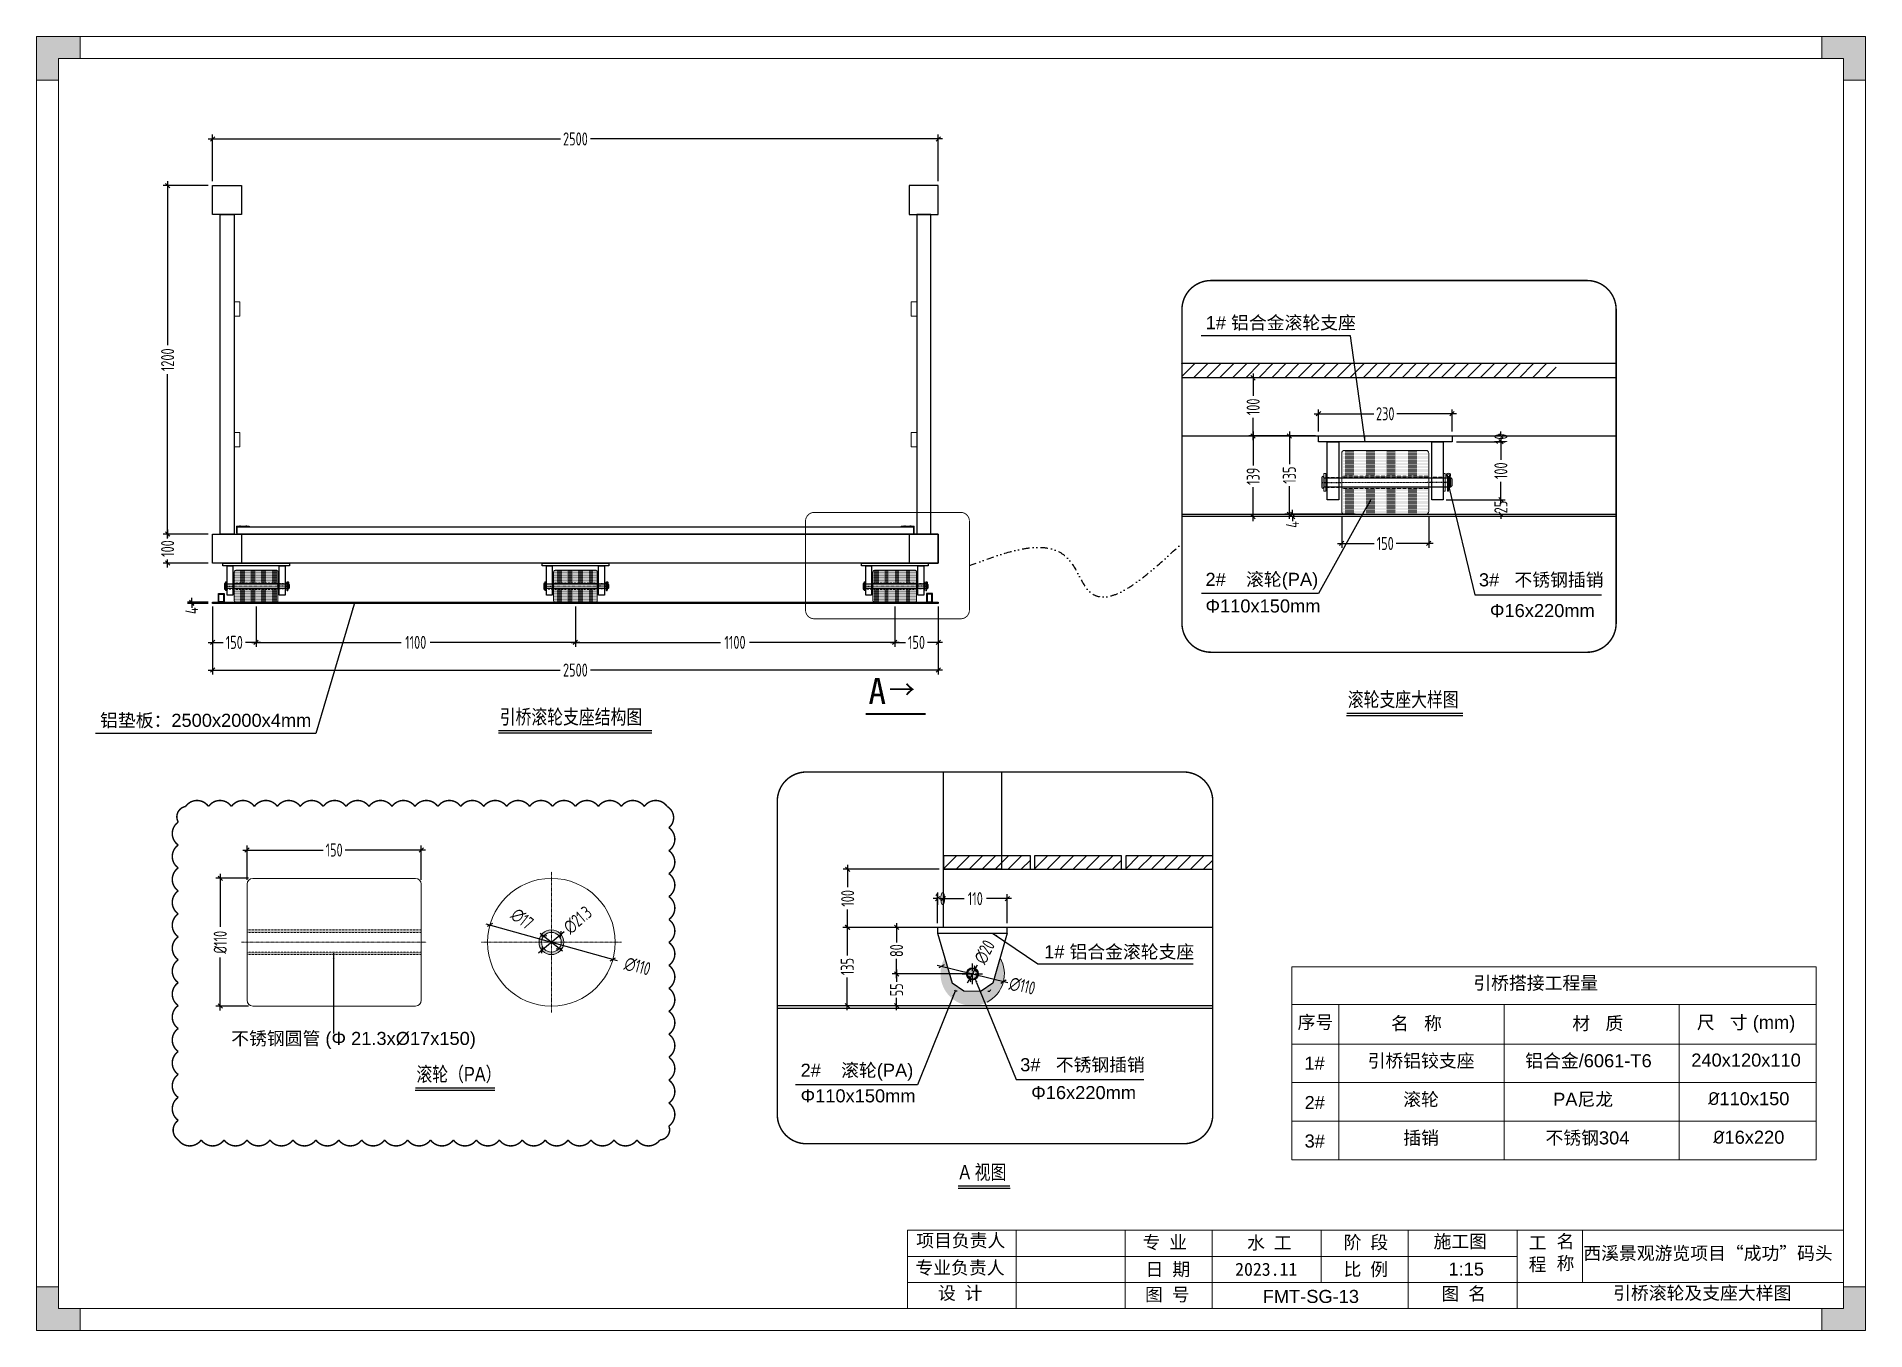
# Model space of a CAD drawing. Header units: millimetres. Extents: x 4 to 2106212, y -117026 to 198097.
# Drawn here: x 1839607 to 1845907, y 185554 to 190009 of the extents above; entities that cross this region are included whole.
import ezdxf
from ezdxf import colors
from ezdxf.entities.mleader import LeaderData, LeaderLine
from ezdxf.math import Vec2, Vec3

# ---------------------------------------------------------------- set-up
doc = ezdxf.new("R2010")
doc.units = ezdxf.units.MM
for name, pattern in [('CENTER', [0.6, 0.375, -0.075, 0.075, -0.075]), ('CENTER2', [28.575, 19.05, -3.175, 3.175, -3.175]), ('DASHED2', [0.375, 0.25, -0.125]), ('DIVIDEX2', [63.5, 25.4, -12.7, 0, -12.7, 0, -12.7])]:
    doc.linetypes.add(name, pattern=pattern)
for name, color, linetype in [('BS-Index symbol', 35, 'Continuous'), ('HR-Aluminous', 4, 'Continuous'), ('HR-dimension', 9, 'Continuous'), ('HR-Indentifier', 6, 'Continuous'), ('HR-Longgu', 32, 'Continuous'), ('HR-Zhuliang', 3, 'Continuous'), ('HR-看线', 143, 'Continuous'), ('铝横梁', 220, 'Continuous'), ('铝通', 4, 'Continuous'), ('面板', 44, 'Continuous')]:
    doc.layers.add(name, color=color, linetype=linetype)
for name, color, linetype, lineweight in [('dim', 6, 'Continuous', 13), ('图框', 7, 'Continuous', 13), ('型材', 7, 'Continuous', 15), ('文本', 3, 'Continuous', 13), ('文本 @ 1 (1)', 3, 'Continuous', 13)]:
    doc.layers.add(name, color=color, linetype=linetype, lineweight=lineweight)
doc.styles.add('Arial', font='arial.ttf')
doc.styles.add('hztxt', font='ros1.shx', dxfattribs={"width": 0.8, "bigfont": 'hztxt.shx'})
doc.styles.get("Standard").update_dxf_attribs({"font": 'arial.ttf'})
doc.styles.add('宋体', font='')
doc.styles.add('工程字体', font='arial.ttf', dxfattribs={"width": 0.8})
doc.styles.get('宋体').set_extended_font_data('SimSun')
doc.dimstyles.new('DIM-15', dxfattribs={"dimscale": 15, "dimtxt": 3, "dimasz": 1, "dimexe": 1, "dimexo": 1, "dimgap": 0.5, "dimtad": 0, "dimdec": 1, "dimrnd": 0.0005, "dimzin": 9, "dimdsep": 46, "dimtxsty": 'hztxt', "dimblk": 'OBLIQUE', "dimcen": 0, "dimdle": 1, "dimclrd": 9, "dimclre": 9, "dimclrt": 2, "dimazin": 2, "dimtfac": 1, "dimtdec": 1, "dimtix": 1, "dimtofl": 0, "dimtmove": 2, "dimatfit": 3, "dimfxl": 1, "dimarcsym": 2})
doc.dimstyles.new('HR-BI-DIM5', dxfattribs={"dimscale": 6, "dimtxt": 5, "dimasz": 1, "dimexe": 1, "dimexo": 1.5, "dimgap": 2, "dimtad": 1, "dimdec": 1, "dimdsep": 46, "dimtxsty": 'hztxt', "dimcen": 0, "dimdle": 1, "dimclrd": 256, "dimclre": 256, "dimclrt": 2, "dimadec": 1, "dimazin": 0, "dimtfac": 1, "dimtdec": 1, "dimtix": 1, "dimtmove": 2, "dimatfit": 3, "dimfxl": 1, "dimtfill": 1, "dimtolj": 1, "dimtzin": 0, "dimarcsym": 1})

msp = doc.modelspace()

# ---------------------------------------------------------------- texts
at = {"layer": '图框', "color": 3, "insert": (1842632.8823, 187793.5143), "char_height": 65.625, "width": 1477.271835, "attachment_point": 3, "style": '宋体'}
msp.add_mtext('→', dxfattribs=at)
at = {"layer": '文本', "style": 'Arial'}
for s, p in [('1# 铝合金滚轮支座', (1843634.4827, 189001.6537)), ('2#    滚轮(PA)', (1843633.776, 188117.7915)), ('3#   不锈钢插销', (1844575.6551, 188116.1611)), ('Φ110x150mm', (1843633.776, 188026.1882)), ('Φ16x220mm', (1844613.5499, 188010.3204)), ('铝垫板：2500x2000x4mm', (1839825.8395, 187632.3869)), ('1# 铝合金滚轮支座', (1843078.0174, 186835.3477)), ('不锈钢圆管 (Φ 21.3x%%C17x150)', (1840277.6568, 186536.975)), ('2#    滚轮(PA)', (1842238.9468, 186427.5067)), ('3#   不锈钢插销', (1842995.4753, 186446.4993)), ('铝合金/6061-T6 ', (1844735.1424, 186460.2416)), ('Φ110x150mm', (1842238.9468, 186339.3446)), ('Φ16x220mm', (1843033.37, 186350.6237)), ('PA尼龙', (1844831.2641, 186327.4605)), ('不锈钢304', (1844805.0035, 186194.6794))]:
    msp.add_text(s, height=45, dxfattribs=at).set_placement(p)
at = {"layer": '文本', "char_height": 45, "style": 'Arial'}
for s, insert, attachment_point in [('引桥搭接工程量', (1844771.1515, 186747.8971), 5), ('序号', (1844012.367, 186612.9963), 5), ('名   称', (1844360.2803, 186609.1849), 5), ('材   质', (1844985.0304, 186609.1849), 5), ('尺   寸 (mm)', (1845495.8729, 186608.2036), 5), ('1#', (1844009.2893, 186474.151), 5), ('引桥铝铰支座', (1844376.3286, 186480.0496), 5), ('240x120x110', (1845495.8729, 186484.6795), 5), ('2#', (1844010.0924, 186338.7303), 5), ('滚轮', (1844376.3286, 186347.2685), 5), ('{\\fISOCPEUR|b0|i0|c0|p34;%%C}110x150', (1845505.2436, 186351.8984), 5), ('3#', (1844010.0924, 186205.9491), 5), ('插销', (1844376.3286, 186214.4874), 5), ('{\\fISOCPEUR|b0|i0|c0|p34;%%C}16x220', (1845505.2436, 186219.1173), 5), ('\\P1:15', (1844470.6597, 185862.9866), 1), ('\\PFMT-SG-13', (1843830.829, 185768.6115), 1), ('\\P引桥滚轮及支座大样图', (1845038.0313, 185780.5355), 1)]:
    msp.add_mtext(s, dxfattribs=dict(at, insert=insert, attachment_point=attachment_point))
at = {"layer": '文本 @ 1 (1)', "style": '宋体'}
msp.add_text('A', height=90, dxfattribs=at).set_placement((1842472.3644, 187710.5115))

# ---------------------------------------------------------------- blocks, each defined once
blk = doc.blocks.new('A$C0ed95738')
at = {"layer": '图框'}
h = blk.add_hatch(color=256, dxfattribs=at)
h.paths.add_polyline_path([(75, -63.5), (-75, -63.5), (-75, -65.6), (75, -65.6)])
h.paths.add_polyline_path([(75, -44.4), (-75, -44.4), (-75, -46.5), (75, -46.5)])
at = {"layer": '图框', "color": 1, "linetype": 'CENTER', "ltscale": 0.5}
blk.add_line((-79.9, -55), (79.2, -55), dxfattribs=at)
at = {"layer": '图框', "linetype": 'DASHED2', "ltscale": 0.5}
for p, q in [((-75, -44.4), (75, -44.4)), ((-75, -46.5), (75, -46.5)), ((-75, -63.5), (75, -63.5)), ((-75, -65.6), (75, -65.6))]:
    blk.add_line(p, q, dxfattribs=at)
at = {"layer": '图框'}
blk.add_lwpolyline([(-70, 0), (70, 0, -0.414214), (75, -5), (75, -105, -0.414214), (70, -110), (-70, -110, -0.414214), (-75, -105), (-75, -5, -0.414214)], format="xyb", close=True, dxfattribs=at)
blk = doc.blocks.new('A$C3ad6133d')
at = {"color": 7, "linetype": 'Continuous', "lineweight": 15}
for p, q in [((-3.7, 24), (-3.7, -16)), ((-3.7, 24), (0, 24)), ((3.7, 30.4), (0, 30.4)), ((0, -16), (0, 30.4)), ((3.7, -16), (3.7, 30.4))]:
    blk.add_line(p, q, dxfattribs=at)
at = {"color": 8, "linetype": 'Continuous', "lineweight": 15}
for p, q in [((-4.9, -18.6), (-2.4, -21.4)), ((-3.7, -16), (3.7, -16)), ((4.9, -18.6), (2.4, -21.4))]:
    blk.add_line(p, q, dxfattribs=at)
at = {"color": 7, "linetype": 'Continuous', "lineweight": 15}
for centre, radius, start, end in [((0, -24.1), 7.35, 131.31782, 48.68218), ((-7.1, -16), 3.47, 311.31782, 0), ((0, -24.1), 3.67, 131.31782, 48.68218), ((-7.1, -16), 7.14, 311.31782, 0), ((7.1, -16), 7.14, 180, 228.68218), ((7.1, -16), 3.47, 180, 228.68218)]:
    blk.add_arc(centre, radius, start, end, dxfattribs=at)
blk = doc.blocks.new('A$C1a92a842')
h = blk.add_hatch()
h.set_pattern_fill('ACAD_ISO07W100', color=256)
h.paths.add_polyline_path([(150, -60, 0.414214), (140, -50), (-140, -50, 0.414214), (-150, -60), (-150, -138.7), (150, -138.7)])
h.paths.add_polyline_path([(150, -181.3), (-150, -181.3), (-150, -260, 0.414214), (-140, -270), (140, -270, 0.414214), (150, -260)])
at = {"color": 1, "linetype": 'CENTER', "ltscale": 0.16}
for p, q in [((-220, -160), (-150, -160)), ((215, -160), (145, -160))]:
    blk.add_line(p, q, dxfattribs=at)
at = {"color": 4}
for p, q in [((-218, -143.5), (-218, -176.5)), ((-211, -143.5), (-211, -176.5)), ((-211, -144), (225, -144)), ((225, -176), (-211, -176)), ((229, -148), (225, -144)), ((225, -176), (229, -172)), ((229, -148), (229, -172))]:
    blk.add_line(p, q, dxfattribs=at)
at = {"linetype": 'DASHED2'}
for p, q in [((-200, -143), (-160, -143)), ((-200, -177), (-160, -177)), ((200, -143), (160, -143)), ((200, -177), (160, -177))]:
    blk.add_line(p, q, dxfattribs=at)
for points in [[(-230, 0), (230, 0), (230, -20), (-230, -20)], [(-200, -20), (-160, -20), (-160, -220), (-200, -220)], [(160, -20), (200, -20), (200, -220), (160, -220)]]:
    blk.add_lwpolyline(points, close=True)
at = {"color": 4}
blk.add_circle((218, -160), 4.5, dxfattribs=at)
for centre, start, end in [((-214.5, -143.5), 0, 180), ((-214.5, -176.5), 180, 0)]:
    blk.add_arc(centre, 3.5, start, end, dxfattribs=at)
at = {"layer": '图框', "color": 1, "linetype": 'CENTER', "ltscale": 0.1}
for p, q in [((212.5, -160), (223.5, -160)), ((218, -154.5), (218, -165.5))]:
    blk.add_line(p, q, dxfattribs=at)
at = {"layer": '图框', "color": 4}
blk.add_line((225, -144), (225, -176), dxfattribs=at)
for points in [[(-205, -130), (-211, -130), (-211, -190), (-205, -190)], [(200, -130), (206, -130), (206, -190), (200, -190)]]:
    blk.add_lwpolyline(points, close=True, dxfattribs=at)
at = {"layer": 'HR-dimension', "xscale": 2, "yscale": 2, "zscale": 2}
blk.add_blockref('A$C0ed95738', (0, -50), dxfattribs=at)
at = {"layer": 'HR-dimension', "rotation": 180}
blk.add_blockref('A$C3ad6133d', (218, -160), dxfattribs=at)
blk = doc.blocks.new('A$C43d96000')
for p, q in [((60, 0), (-60, 0)), ((-60, 0), (-60, -10)), ((60, -10), (60, 0)), ((-60, -10), (60, -10)), ((-60, -10), (-35, -95.8)), ((60, -10), (35, -95.8)), ((-15, -110), (-35, -95.8)), ((-30.9, -107.4), (-30, -110)), ((-26.5, -110), (-30, -110)), ((35, -95.8), (15, -110)), ((26.5, -110), (30, -110)), ((30.9, -107.4), (30, -110))]:
    blk.add_line(p, q)
at = {"color": 3, "linetype": 'CENTER2'}
for p, q in [((0, -97.6), (0, -62.4)), ((-17.6, -80), (17.6, -80))]:
    blk.add_line(p, q, dxfattribs=at)
blk.add_circle((0, -80), 10)
at = {"layer": '图框'}
blk.add_line((15, -110), (-15, -110), dxfattribs=at)
blk = doc.blocks.new('_Oblique')
at = {"color": 0, "linetype": 'ByBlock', "lineweight": -2}
blk.add_line((-0.5, -0.5), (0.5, 0.5), dxfattribs=at)
blk = doc.blocks.new('*D331')
at = {"color": 9, "lineweight": -2, "transparency": 16777216}
for p, q in [((1843998, 188634.2), (1843782.9, 188634.2)), ((1843797.9, 188649.2), (1843797.9, 188532.7)), ((1843797.9, 188341.2), (1843797.9, 188457.7)), ((1844073, 188356.2), (1843782.9, 188356.2))]:
    blk.add_line(p, q, dxfattribs=at)
at = {"layer": 'Defpoints', "color": 0, "transparency": 16777216}
for p in [(1844013, 188634.2), (1843797.9, 188356.2), (1844088, 188356.2)]:
    blk.add_point(p, dxfattribs=at)
at = {"color": 9, "lineweight": -2, "transparency": 16777216, "xscale": 15, "yscale": 15, "zscale": 15}
for p, rotation in [((1843797.9, 188634.2), 90), ((1843797.9, 188356.2), 270)]:
    blk.add_blockref('_Oblique', p, dxfattribs=dict(at, rotation=rotation))
at = {"color": 2, "transparency": 16777216, "insert": (1843797.9, 188495.2), "char_height": 45, "attachment_point": 5, "rotation": 90, "style": 'hztxt'}
blk.add_mtext('139', dxfattribs=at)
blk = doc.blocks.new('*D416')
at = {"color": 9, "lineweight": -2, "transparency": 16777216}
for p, q in [((1843933.8, 188364.2), (1843933.8, 188379.2)), ((1844149.9, 188364.2), (1843918.8, 188364.2)), ((1844088, 188356.2), (1843918.8, 188356.2)), ((1843933.8, 188356.2), (1843933.8, 188341.2))]:
    blk.add_line(p, q, dxfattribs=at)
at = {"layer": 'Defpoints', "color": 0, "transparency": 16777216}
for p in [(1843933.8, 188364.2), (1844103, 188356.2), (1844164.9, 188364.2)]:
    blk.add_point(p, dxfattribs=at)
at = {"color": 9, "lineweight": -2, "transparency": 16777216, "xscale": 15, "yscale": 15, "zscale": 15}
for p, rotation in [((1843933.8, 188364.2), 270), ((1843933.8, 188356.2), 90)]:
    blk.add_blockref('_Oblique', p, dxfattribs=dict(at, rotation=rotation))
at = {"color": 2, "transparency": 16777216, "insert": (1843933.8, 188329.2), "char_height": 45, "attachment_point": 5, "rotation": 90, "style": 'hztxt'}
blk.add_mtext('4', dxfattribs=at)
blk = doc.blocks.new('*D332')
at = {"color": 9, "lineweight": -2, "transparency": 16777216}
for p, q in [((1844013, 188634.2), (1843907.6, 188634.2)), ((1843922.6, 188649.2), (1843922.6, 188537.3)), ((1843922.6, 188349.2), (1843922.6, 188461.1)), ((1844088, 188364.2), (1843907.6, 188364.2))]:
    blk.add_line(p, q, dxfattribs=at)
at = {"layer": 'Defpoints', "color": 0, "transparency": 16777216}
for p in [(1843922.6, 188634.2), (1844028, 188634.2), (1844103, 188364.2)]:
    blk.add_point(p, dxfattribs=at)
at = {"color": 9, "lineweight": -2, "transparency": 16777216, "xscale": 15, "yscale": 15, "zscale": 15}
for p, rotation in [((1843922.6, 188634.2), 90), ((1843922.6, 188364.2), 270)]:
    blk.add_blockref('_Oblique', p, dxfattribs=dict(at, rotation=rotation))
at = {"color": 2, "transparency": 16777216, "insert": (1843922.6, 188499.2), "char_height": 45, "attachment_point": 5, "rotation": 90, "style": 'hztxt'}
blk.add_mtext('135', dxfattribs=at)
blk = doc.blocks.new('*D333')
at = {"color": 9, "lineweight": -2, "transparency": 16777216}
for p, q in [((1844008, 188710.4), (1844213.1, 188710.4)), ((1844023, 188649.2), (1844023, 188725.4)), ((1844498, 188710.4), (1844292.9, 188710.4)), ((1844483, 188649.2), (1844483, 188725.4))]:
    blk.add_line(p, q, dxfattribs=at)
at = {"layer": 'Defpoints', "color": 0, "transparency": 16777216}
for p in [(1844483, 188710.4), (1844023, 188634.2), (1844483, 188634.2)]:
    blk.add_point(p, dxfattribs=at)
at = {"color": 9, "lineweight": -2, "transparency": 16777216, "xscale": 15, "yscale": 15, "zscale": 15, "rotation": 180}
blk.add_blockref('_Oblique', (1844023, 188710.4), dxfattribs=at)
at = {"color": 9, "lineweight": -2, "transparency": 16777216, "xscale": 15, "yscale": 15, "zscale": 15}
blk.add_blockref('_Oblique', (1844483, 188710.4), dxfattribs=at)
at = {"color": 2, "transparency": 16777216, "insert": (1844253, 188710.4), "char_height": 45, "attachment_point": 5, "style": 'hztxt'}
blk.add_mtext('230', dxfattribs=at)
blk = doc.blocks.new('*D334')
at = {"color": 9, "lineweight": -2, "transparency": 16777216}
for p, q in [((1844103, 188359.2), (1844103, 188248.8)), ((1844403, 188359.2), (1844403, 188248.8)), ((1844088, 188263.8), (1844214.9, 188263.8)), ((1844418, 188263.8), (1844291.1, 188263.8))]:
    blk.add_line(p, q, dxfattribs=at)
at = {"layer": 'Defpoints', "color": 0, "transparency": 16777216}
for p in [(1844103, 188374.2), (1844403, 188374.2), (1844403, 188263.8)]:
    blk.add_point(p, dxfattribs=at)
at = {"color": 9, "lineweight": -2, "transparency": 16777216, "xscale": 15, "yscale": 15, "zscale": 15, "rotation": 180}
blk.add_blockref('_Oblique', (1844103, 188263.8), dxfattribs=at)
at = {"color": 9, "lineweight": -2, "transparency": 16777216, "xscale": 15, "yscale": 15, "zscale": 15}
blk.add_blockref('_Oblique', (1844403, 188263.8), dxfattribs=at)
at = {"color": 2, "transparency": 16777216, "insert": (1844253, 188263.8), "char_height": 45, "attachment_point": 5, "style": 'hztxt'}
blk.add_mtext('150', dxfattribs=at)
blk = doc.blocks.new('*D417')
at = {"color": 9, "lineweight": -2, "transparency": 16777216}
for p, q in [((1842710.9, 186956.9), (1842710.9, 187055.8)), ((1842730.9, 186956.9), (1842730.9, 187055.8)), ((1842710.9, 187040.8), (1842695.9, 187040.8)), ((1842730.9, 187040.8), (1842745.9, 187040.8))]:
    blk.add_line(p, q, dxfattribs=at)
at = {"layer": 'Defpoints', "color": 0, "transparency": 16777216}
for p in [(1842730.9, 187040.8), (1842710.9, 186941.9), (1842730.9, 186941.9)]:
    blk.add_point(p, dxfattribs=at)
at = {"color": 9, "lineweight": -2, "transparency": 16777216, "xscale": 15, "yscale": 15, "zscale": 15}
blk.add_blockref('_Oblique', (1842710.9, 187040.8), dxfattribs=at)
at = {"color": 9, "lineweight": -2, "transparency": 16777216, "xscale": 15, "yscale": 15, "zscale": 15, "rotation": 180}
blk.add_blockref('_Oblique', (1842730.9, 187040.8), dxfattribs=at)
at = {"color": 2, "transparency": 16777216, "insert": (1842720.9, 187040.8), "char_height": 45, "attachment_point": 5, "style": 'hztxt'}
blk.add_mtext('10', dxfattribs=at)
blk = doc.blocks.new('*D418')
at = {"color": 9, "lineweight": -2, "transparency": 16777216}
for p, q in [((1842730.9, 186956.9), (1842730.9, 187055.8)), ((1842950.9, 186956.9), (1842950.9, 187055.8)), ((1842715.9, 187040.8), (1842802.8, 187040.8)), ((1842965.9, 187040.8), (1842879, 187040.8))]:
    blk.add_line(p, q, dxfattribs=at)
at = {"layer": 'Defpoints', "color": 0, "transparency": 16777216}
for p in [(1842950.9, 187040.8), (1842730.9, 186941.9), (1842950.9, 186941.9)]:
    blk.add_point(p, dxfattribs=at)
at = {"color": 9, "lineweight": -2, "transparency": 16777216, "xscale": 15, "yscale": 15, "zscale": 15, "rotation": 180}
blk.add_blockref('_Oblique', (1842730.9, 187040.8), dxfattribs=at)
at = {"color": 9, "lineweight": -2, "transparency": 16777216, "xscale": 15, "yscale": 15, "zscale": 15}
blk.add_blockref('_Oblique', (1842950.9, 187040.8), dxfattribs=at)
at = {"color": 2, "transparency": 16777216, "insert": (1842840.9, 187040.8), "char_height": 45, "attachment_point": 5, "style": 'hztxt'}
blk.add_mtext('110', dxfattribs=at)
blk = doc.blocks.new('*D419')
at = {"color": 9, "lineweight": -2, "transparency": 16777216}
for p, q in [((1842695.9, 186941.9), (1842384.8, 186941.9)), ((1842399.8, 186956.9), (1842399.8, 186845)), ((1842399.8, 186656.9), (1842399.8, 186768.8)), ((1842700.9, 186671.9), (1842384.8, 186671.9))]:
    blk.add_line(p, q, dxfattribs=at)
at = {"layer": 'Defpoints', "color": 0, "transparency": 16777216}
for p in [(1842710.9, 186941.9), (1842399.8, 186671.9), (1842715.9, 186671.9)]:
    blk.add_point(p, dxfattribs=at)
at = {"color": 9, "lineweight": -2, "transparency": 16777216, "xscale": 15, "yscale": 15, "zscale": 15}
for p, rotation in [((1842399.8, 186941.9), 90), ((1842399.8, 186671.9), 270)]:
    blk.add_blockref('_Oblique', p, dxfattribs=dict(at, rotation=rotation))
at = {"color": 2, "transparency": 16777216, "insert": (1842399.8, 186806.9), "char_height": 45, "attachment_point": 5, "rotation": 90, "style": 'hztxt'}
blk.add_mtext('135', dxfattribs=at)
blk = doc.blocks.new('*D420')
at = {"color": 9, "lineweight": -2, "transparency": 16777216}
for p, q in [((1842569.6, 186796.9), (1842569.6, 186754.8)), ((1842815.9, 186781.9), (1842554.6, 186781.9)), ((1842700.9, 186671.9), (1842554.6, 186671.9)), ((1842569.6, 186656.9), (1842569.6, 186699))]:
    blk.add_line(p, q, dxfattribs=at)
at = {"layer": 'Defpoints', "color": 0, "transparency": 16777216}
for p in [(1842569.6, 186781.9), (1842830.9, 186781.9), (1842715.9, 186671.9)]:
    blk.add_point(p, dxfattribs=at)
at = {"color": 9, "lineweight": -2, "transparency": 16777216, "xscale": 15, "yscale": 15, "zscale": 15}
for p, rotation in [((1842569.6, 186781.9), 90), ((1842569.6, 186671.9), 270)]:
    blk.add_blockref('_Oblique', p, dxfattribs=dict(at, rotation=rotation))
at = {"color": 2, "transparency": 16777216, "insert": (1842569.6, 186726.9), "char_height": 45, "attachment_point": 5, "rotation": 90, "style": 'hztxt'}
blk.add_mtext('55', dxfattribs=at)
blk = doc.blocks.new('*D335')
at = {"color": 9, "lineweight": -2, "transparency": 16777216}
for p, q in [((1842700.9, 186941.9), (1842554.6, 186941.9)), ((1842569.6, 186956.9), (1842569.6, 186889.8)), ((1842569.6, 186766.9), (1842569.6, 186834)), ((1842835.9, 186781.9), (1842554.6, 186781.9))]:
    blk.add_line(p, q, dxfattribs=at)
at = {"layer": 'Defpoints', "color": 0, "transparency": 16777216}
for p in [(1842569.6, 186941.9), (1842715.9, 186941.9), (1842850.9, 186781.9)]:
    blk.add_point(p, dxfattribs=at)
at = {"color": 9, "lineweight": -2, "transparency": 16777216, "xscale": 15, "yscale": 15, "zscale": 15}
for p, rotation in [((1842569.6, 186941.9), 90), ((1842569.6, 186781.9), 270)]:
    blk.add_blockref('_Oblique', p, dxfattribs=dict(at, rotation=rotation))
at = {"color": 2, "transparency": 16777216, "insert": (1842569.6, 186861.9), "char_height": 45, "attachment_point": 5, "rotation": 90, "style": 'hztxt'}
blk.add_mtext('80', dxfattribs=at)
blk = doc.blocks.new('*D336')
at = {"color": 9, "lineweight": -2, "transparency": 16777216}
for p, q in [((1844076.8, 188834.2), (1843782.9, 188834.2)), ((1843797.9, 188849.2), (1843797.9, 188772.3)), ((1843797.9, 188619.2), (1843797.9, 188696.1)), ((1843998, 188634.2), (1843782.9, 188634.2))]:
    blk.add_line(p, q, dxfattribs=at)
at = {"layer": 'Defpoints', "color": 0, "transparency": 16777216}
for p in [(1843797.9, 188834.2), (1844091.8, 188834.2), (1844013, 188634.2)]:
    blk.add_point(p, dxfattribs=at)
at = {"color": 9, "lineweight": -2, "transparency": 16777216, "xscale": 15, "yscale": 15, "zscale": 15}
for p, rotation in [((1843797.9, 188834.2), 90), ((1843797.9, 188634.2), 270)]:
    blk.add_blockref('_Oblique', p, dxfattribs=dict(at, rotation=rotation))
at = {"color": 2, "transparency": 16777216, "insert": (1843797.9, 188734.2), "char_height": 45, "attachment_point": 5, "rotation": 90, "style": 'hztxt'}
blk.add_mtext('100', dxfattribs=at)
blk = doc.blocks.new('*D337')
at = {"color": 9, "lineweight": -2, "transparency": 16777216}
for p, q in [((1844478, 188414.2), (1844666.2, 188414.2)), ((1844651.2, 188414.2), (1844651.2, 188429.2)), ((1844457.9, 188364.2), (1844666.2, 188364.2)), ((1844651.2, 188364.2), (1844651.2, 188349.2))]:
    blk.add_line(p, q, dxfattribs=at)
at = {"layer": 'Defpoints', "color": 0, "transparency": 16777216}
for p in [(1844463, 188414.2), (1844442.9, 188364.2), (1844651.2, 188364.2)]:
    blk.add_point(p, dxfattribs=at)
at = {"color": 9, "lineweight": -2, "transparency": 16777216, "xscale": 15, "yscale": 15, "zscale": 15}
for p, rotation in [((1844651.2, 188414.2), 270), ((1844651.2, 188364.2), 90)]:
    blk.add_blockref('_Oblique', p, dxfattribs=dict(at, rotation=rotation))
at = {"color": 2, "transparency": 16777216, "insert": (1844651.2, 188389.2), "char_height": 45, "attachment_point": 5, "rotation": 90, "style": 'hztxt'}
blk.add_mtext('25', dxfattribs=at)
blk = doc.blocks.new('*D338')
at = {"color": 9, "lineweight": -2, "transparency": 16777216}
for p, q in [((1844651.2, 188629.2), (1844651.2, 188552.3)), ((1844498, 188614.2), (1844666.2, 188614.2)), ((1844651.2, 188399.2), (1844651.2, 188476.1)), ((1844463, 188414.2), (1844666.2, 188414.2))]:
    blk.add_line(p, q, dxfattribs=at)
at = {"layer": 'Defpoints', "color": 0, "transparency": 16777216}
for p in [(1844483, 188614.2), (1844651.2, 188614.2), (1844448, 188414.2)]:
    blk.add_point(p, dxfattribs=at)
at = {"color": 9, "lineweight": -2, "transparency": 16777216, "xscale": 15, "yscale": 15, "zscale": 15}
for p, rotation in [((1844651.2, 188614.2), 90), ((1844651.2, 188414.2), 270)]:
    blk.add_blockref('_Oblique', p, dxfattribs=dict(at, rotation=rotation))
at = {"color": 2, "transparency": 16777216, "insert": (1844651.2, 188514.2), "char_height": 45, "attachment_point": 5, "rotation": 90, "style": 'hztxt'}
blk.add_mtext('100', dxfattribs=at)
blk = doc.blocks.new('*D339')
at = {"color": 9, "lineweight": -2, "transparency": 16777216}
for p, q in [((1844498, 188634.2), (1844666.2, 188634.2)), ((1844651.2, 188634.2), (1844651.2, 188649.2)), ((1844498, 188614.2), (1844666.2, 188614.2)), ((1844651.2, 188614.2), (1844651.2, 188599.2))]:
    blk.add_line(p, q, dxfattribs=at)
at = {"layer": 'Defpoints', "color": 0, "transparency": 16777216}
for p in [(1844483, 188634.2), (1844651.2, 188634.2), (1844483, 188614.2)]:
    blk.add_point(p, dxfattribs=at)
at = {"color": 9, "lineweight": -2, "transparency": 16777216, "xscale": 15, "yscale": 15, "zscale": 15}
for p, rotation in [((1844651.2, 188634.2), 270), ((1844651.2, 188614.2), 90)]:
    blk.add_blockref('_Oblique', p, dxfattribs=dict(at, rotation=rotation))
at = {"color": 2, "transparency": 16777216, "insert": (1844651.2, 188624.2), "char_height": 45, "attachment_point": 5, "rotation": 90, "style": 'hztxt'}
blk.add_mtext('10', dxfattribs=at)
blk = doc.blocks.new('*D421')
at = {"color": 9, "lineweight": -2, "transparency": 16777216}
blk.add_line((1842709.4, 186811.4), (1842952.3, 186752.3), dxfattribs=at)
at = {"layer": 'Defpoints', "color": 0, "transparency": 16777216}
for p in [(1842724, 186807.9), (1842937.8, 186755.9)]:
    blk.add_point(p, dxfattribs=at)
at = {"color": 9, "lineweight": -2, "transparency": 16777216, "xscale": 15, "yscale": 15, "zscale": 15}
for p, rotation in [((1842724, 186807.9), 166.3275993486327), ((1842937.8, 186755.9), 346.3275993486328)]:
    blk.add_blockref('_Oblique', p, dxfattribs=dict(at, rotation=rotation))
at = {"color": 2, "transparency": 16777216, "insert": (1843002.7, 186740.1), "char_height": 45, "attachment_point": 5, "rotation": 346.3276, "style": 'hztxt'}
blk.add_mtext('∅110', dxfattribs=at)
blk = doc.blocks.new('*U110')
blk.add_line((0, 0), (40.09, 0))
at = {"const_width": 0.5}
blk.add_lwpolyline([(0, 0.75), (40.09, 0.75)], dxfattribs=at)
at = {"style": '工程字体', "width": 0.8}
blk.add_attdef('图名标注', (0.42, 3), '', height=5, dxfattribs=at)
blk = doc.blocks.new('*U111')
blk.add_line((0, 0), (17.89, 0))
at = {"const_width": 0.5}
blk.add_lwpolyline([(0, 0.75), (17.89, 0.75)], dxfattribs=at)
at = {"style": '工程字体', "width": 0.8}
blk.add_attdef('图名标注', (0.42, 3), '', height=5, dxfattribs=at)
blk = doc.blocks.new('*U119')
blk.add_line((0, 0), (27.44, 0))
at = {"const_width": 0.5}
blk.add_lwpolyline([(0, 0.75), (27.44, 0.75)], dxfattribs=at)
at = {"style": '工程字体', "width": 0.8}
blk.add_attdef('图名标注', (0.42, 3), '', height=5, dxfattribs=at)
blk = doc.blocks.new('*D340')
at = {"color": 9, "lineweight": -2, "transparency": 16777216}
for p, q in [((1840317.1, 187208.3), (1840594, 187208.3)), ((1840332.1, 187105.8), (1840332.1, 187223.3)), ((1840947.1, 187208.3), (1840670.2, 187208.3)), ((1840932.1, 187105.8), (1840932.1, 187223.3))]:
    blk.add_line(p, q, dxfattribs=at)
at = {"layer": 'Defpoints', "color": 0, "transparency": 16777216}
for p in [(1840932.1, 187208.3), (1840332.1, 187090.8, 0), (1840932.1, 187090.8, 0)]:
    blk.add_point(p, dxfattribs=at)
at = {"color": 9, "lineweight": -2, "transparency": 16777216, "xscale": 15, "yscale": 15, "zscale": 15, "rotation": 180}
blk.add_blockref('_Oblique', (1840332.1, 187208.3), dxfattribs=at)
at = {"color": 9, "lineweight": -2, "transparency": 16777216, "xscale": 15, "yscale": 15, "zscale": 15}
blk.add_blockref('_Oblique', (1840932.1, 187208.3), dxfattribs=at)
at = {"color": 2, "transparency": 16777216, "insert": (1840632.1, 187208.3), "char_height": 45, "attachment_point": 5, "style": 'hztxt'}
blk.add_mtext('150', dxfattribs=at)
blk = doc.blocks.new('*D341')
at = {"color": 9, "lineweight": -2, "transparency": 16777216}
for p, q in [((1840337.1, 187110.8), (1840224.7, 187110.8)), ((1840239.7, 187125.8), (1840239.7, 186943.9)), ((1840239.7, 186655.8), (1840239.7, 186837.7)), ((1840337.1, 186670.8), (1840224.7, 186670.8))]:
    blk.add_line(p, q, dxfattribs=at)
at = {"layer": 'Defpoints', "color": 0, "transparency": 16777216}
for p in [(1840352.1, 187110.8, 0), (1840239.7, 186670.8), (1840352.1, 186670.8, 0)]:
    blk.add_point(p, dxfattribs=at)
at = {"color": 9, "lineweight": -2, "transparency": 16777216, "xscale": 15, "yscale": 15, "zscale": 15}
for p, rotation in [((1840239.7, 187110.8), 90), ((1840239.7, 186670.8), 270)]:
    blk.add_blockref('_Oblique', p, dxfattribs=dict(at, rotation=rotation))
at = {"color": 2, "transparency": 16777216, "insert": (1840239.7, 186890.8), "char_height": 45, "attachment_point": 5, "rotation": 90, "style": 'hztxt'}
blk.add_mtext('%%C110', dxfattribs=at)
blk = doc.blocks.new('*D422')
at = {"color": 9, "lineweight": -2, "transparency": 16777216}
blk.add_line((1841154.2, 186954.2), (1841606.8, 186827.4), dxfattribs=at)
at = {"layer": 'Defpoints', "color": 0, "transparency": 16777216}
for p in [(1841168.6, 186950.1), (1841592.3, 186831.4)]:
    blk.add_point(p, dxfattribs=at)
at = {"color": 9, "lineweight": -2, "transparency": 16777216, "xscale": 15, "yscale": 15, "zscale": 15}
for p, rotation in [((1841168.6, 186950.1), 164.3536201665908), ((1841592.3, 186831.4), 344.3536201665908)]:
    blk.add_blockref('_Oblique', p, dxfattribs=dict(at, rotation=rotation))
at = {"color": 2, "transparency": 16777216, "insert": (1841677.1, 186807.7), "char_height": 45, "attachment_point": 5, "rotation": 344.35362, "style": 'hztxt'}
blk.add_mtext('∅110', dxfattribs=at)
blk = doc.blocks.new('*D423')
at = {"color": 9, "lineweight": -2, "transparency": 16777216}
blk.add_line((1841336.4, 186853.7), (1841424.6, 186927.9), dxfattribs=at)
at = {"layer": 'Defpoints', "color": 0, "transparency": 16777216}
for p in [(1841347.9, 186863.3), (1841413.1, 186918.2)]:
    blk.add_point(p, dxfattribs=at)
at = {"color": 9, "lineweight": -2, "transparency": 16777216, "xscale": 15, "yscale": 15, "zscale": 15}
for p, rotation in [((1841413.1, 186918.2), 40.08886874877947), ((1841347.9, 186863.3), 220.0888687487794)]:
    blk.add_blockref('_Oblique', p, dxfattribs=dict(at, rotation=rotation))
at = {"color": 2, "transparency": 16777216, "insert": (1841471.4, 186967.3), "char_height": 45, "attachment_point": 5, "rotation": 40.08887, "style": 'hztxt'}
blk.add_mtext('∅21.3', dxfattribs=at)
blk = doc.blocks.new('*D424')
at = {"color": 9, "lineweight": -2, "transparency": 16777216}
blk.add_line((1841418.7, 186860.2), (1841342.2, 186921.4), dxfattribs=at)
at = {"layer": 'Defpoints', "color": 0, "transparency": 16777216}
for p in [(1841353.9, 186912), (1841407, 186869.5)]:
    blk.add_point(p, dxfattribs=at)
at = {"color": 9, "lineweight": -2, "transparency": 16777216, "xscale": 15, "yscale": 15, "zscale": 15}
for p, rotation in [((1841353.9, 186912), 141.3305721543811), ((1841407, 186869.5), 321.3305721543811)]:
    blk.add_blockref('_Oblique', p, dxfattribs=dict(at, rotation=rotation))
at = {"color": 2, "transparency": 16777216, "insert": (1841279.6, 186971.5), "char_height": 45, "attachment_point": 5, "rotation": 321.33057, "style": 'hztxt'}
blk.add_mtext('∅17', dxfattribs=at)
blk = doc.blocks.new('*D342')
at = {"color": 9, "lineweight": -2, "transparency": 16777216}
blk.add_line((1842813.8, 186751.3), (1842847.9, 186812.5), dxfattribs=at)
at = {"layer": 'Defpoints', "color": 0, "transparency": 16777216}
for p in [(1842840.6, 186799.4), (1842821.1, 186764.4)]:
    blk.add_point(p, dxfattribs=at)
at = {"color": 9, "lineweight": -2, "transparency": 16777216, "xscale": 15, "yscale": 15, "zscale": 15}
for p, rotation in [((1842840.6, 186799.4), 60.86394608763643), ((1842821.1, 186764.4), 240.8639460876364)]:
    blk.add_blockref('_Oblique', p, dxfattribs=dict(at, rotation=rotation))
at = {"color": 2, "transparency": 16777216, "insert": (1842872.8, 186857.1), "char_height": 45, "attachment_point": 5, "rotation": 60.86395, "style": 'hztxt'}
blk.add_mtext('∅20', dxfattribs=at)
blk = doc.blocks.new('*D427')
at = {"color": 9, "lineweight": -2, "transparency": 16777216}
for p, q in [((1842715.9, 187141.9), (1842386.1, 187141.9)), ((1842401.1, 187156.9), (1842401.1, 187080)), ((1842401.1, 186926.9), (1842401.1, 187003.8)), ((1842715.9, 186941.9), (1842386.1, 186941.9))]:
    blk.add_line(p, q, dxfattribs=at)
at = {"layer": 'Defpoints', "color": 0, "transparency": 16777216}
for p in [(1842730.9, 187141.9), (1842401.1, 186941.9), (1842730.9, 186941.9)]:
    blk.add_point(p, dxfattribs=at)
at = {"color": 9, "lineweight": -2, "transparency": 16777216, "xscale": 15, "yscale": 15, "zscale": 15}
for p, rotation in [((1842401.1, 187141.9), 90), ((1842401.1, 186941.9), 270)]:
    blk.add_blockref('_Oblique', p, dxfattribs=dict(at, rotation=rotation))
at = {"color": 2, "transparency": 16777216, "insert": (1842401.1, 187041.9), "char_height": 45, "attachment_point": 5, "rotation": 90, "style": 'hztxt'}
blk.add_mtext('100', dxfattribs=at)
blk = doc.blocks.new('*U120')
blk.add_line((0, 0), (52.88, 0))
at = {"const_width": 0.5}
blk.add_lwpolyline([(0, 0.75), (52.88, 0.75)], dxfattribs=at)
at = {"style": '工程字体', "width": 0.8}
blk.add_attdef('图名标注', (0.42, 3), '', height=5, dxfattribs=at)
blk = doc.blocks.new('*D211')
at = {"color": 9, "lineweight": -2, "transparency": 16777216}
for p, q in [((1840363.2, 188046.4), (1840363.2, 187908.3)), ((1841463.2, 188043.4), (1841463.2, 187908.3)), ((1840348.2, 187923.3), (1840863.1, 187923.3)), ((1841478.2, 187923.3), (1840963.3, 187923.3))]:
    blk.add_line(p, q, dxfattribs=at)
at = {"layer": 'Defpoints', "color": 0, "transparency": 16777216}
for p in [(1840363.2, 188061.4), (1841463.2, 188058.4), (1841463.2, 187923.3)]:
    blk.add_point(p, dxfattribs=at)
at = {"color": 9, "lineweight": -2, "transparency": 16777216, "xscale": 15, "yscale": 15, "zscale": 15, "rotation": 180}
blk.add_blockref('_Oblique', (1840363.2, 187923.3), dxfattribs=at)
at = {"color": 9, "lineweight": -2, "transparency": 16777216, "xscale": 15, "yscale": 15, "zscale": 15}
blk.add_blockref('_Oblique', (1841463.2, 187923.3), dxfattribs=at)
at = {"color": 2, "transparency": 16777216, "insert": (1840913.2, 187923.3), "char_height": 45, "attachment_point": 5, "style": 'hztxt'}
blk.add_mtext('1100', dxfattribs=at)
blk = doc.blocks.new('*D212')
at = {"color": 9, "lineweight": -2, "transparency": 16777216}
for p, q in [((1842563.2, 188046.4), (1842563.2, 187908.3)), ((1842713.2, 188046.4), (1842713.2, 187908.3)), ((1842548.2, 187923.3), (1842600.1, 187923.3)), ((1842728.2, 187923.3), (1842676.3, 187923.3))]:
    blk.add_line(p, q, dxfattribs=at)
at = {"layer": 'Defpoints', "color": 0, "transparency": 16777216}
for p in [(1842563.2, 188061.4), (1842713.2, 188061.4), (1842713.2, 187923.3)]:
    blk.add_point(p, dxfattribs=at)
at = {"color": 9, "lineweight": -2, "transparency": 16777216, "xscale": 15, "yscale": 15, "zscale": 15, "rotation": 180}
blk.add_blockref('_Oblique', (1842563.2, 187923.3), dxfattribs=at)
at = {"color": 9, "lineweight": -2, "transparency": 16777216, "xscale": 15, "yscale": 15, "zscale": 15}
blk.add_blockref('_Oblique', (1842713.2, 187923.3), dxfattribs=at)
at = {"color": 2, "transparency": 16777216, "insert": (1842638.2, 187923.3), "char_height": 45, "attachment_point": 5, "style": 'hztxt'}
blk.add_mtext('150', dxfattribs=at)
blk = doc.blocks.new('*D213')
at = {"color": 9, "lineweight": -2, "transparency": 16777216}
for p, q in [((1840213.2, 188046.4), (1840213.2, 187908.3)), ((1840363.2, 188046.4), (1840363.2, 187908.3)), ((1840198.2, 187923.3), (1840250.1, 187923.3)), ((1840378.2, 187923.3), (1840326.3, 187923.3))]:
    blk.add_line(p, q, dxfattribs=at)
at = {"layer": 'Defpoints', "color": 0, "transparency": 16777216}
for p in [(1840213.2, 188061.4), (1840363.2, 188061.4), (1840213.2, 187923.3)]:
    blk.add_point(p, dxfattribs=at)
at = {"color": 9, "lineweight": -2, "transparency": 16777216, "xscale": 15, "yscale": 15, "zscale": 15, "rotation": 180}
blk.add_blockref('_Oblique', (1840213.2, 187923.3), dxfattribs=at)
at = {"color": 9, "lineweight": -2, "transparency": 16777216, "xscale": 15, "yscale": 15, "zscale": 15}
blk.add_blockref('_Oblique', (1840363.2, 187923.3), dxfattribs=at)
at = {"color": 2, "transparency": 16777216, "insert": (1840288.2, 187923.3), "char_height": 45, "attachment_point": 5, "style": 'hztxt'}
blk.add_mtext('150', dxfattribs=at)
blk = doc.blocks.new('*D214')
at = {"color": 9, "lineweight": -2, "transparency": 16777216}
for p, q in [((1840213.2, 188046.4), (1840213.2, 187812.9)), ((1842713.2, 188046.4), (1842713.2, 187812.9)), ((1840198.2, 187827.9), (1841411.3, 187827.9)), ((1842728.2, 187827.9), (1841515.1, 187827.9))]:
    blk.add_line(p, q, dxfattribs=at)
at = {"layer": 'Defpoints', "color": 0, "transparency": 16777216}
for p in [(1840213.2, 188061.4, 0), (1842713.2, 188061.4, 0), (1840213.2, 187827.9)]:
    blk.add_point(p, dxfattribs=at)
at = {"color": 9, "lineweight": -2, "transparency": 16777216, "xscale": 15, "yscale": 15, "zscale": 15, "rotation": 180}
blk.add_blockref('_Oblique', (1840213.2, 187827.9), dxfattribs=at)
at = {"color": 9, "lineweight": -2, "transparency": 16777216, "xscale": 15, "yscale": 15, "zscale": 15}
blk.add_blockref('_Oblique', (1842713.2, 187827.9), dxfattribs=at)
at = {"color": 2, "transparency": 16777216, "insert": (1841463.2, 187827.9), "char_height": 45, "attachment_point": 5, "style": 'hztxt'}
blk.add_mtext('2500', dxfattribs=at)
blk = doc.blocks.new('GW-TK')
at = {"layer": '图框', "linetype": 'Continuous', "lineweight": 0}
h = blk.add_hatch(color=256, dxfattribs=at)
h.dxf.hatch_style = 1
h.paths.add_polyline_path([(927183.55, 464715.01), (927183.55, 464705.01), (927188.55, 464705.01), (927188.55, 464710.01), (927193.56, 464710.01), (927193.56, 464715.01)])
h = blk.add_hatch(color=256, dxfattribs=at)
h.dxf.hatch_style = 1
h.paths.add_polyline_path([(927593.55, 464715.01), (927593.55, 464710.01), (927598.55, 464710.01), (927598.55, 464705.01), (927603.55, 464705.01), (927603.55, 464715.01)])
h = blk.add_hatch(color=256, dxfattribs=at)
h.dxf.hatch_style = 1
h.paths.add_polyline_path([(927193.56, 464418.01), (927193.56, 464423.01), (927188.55, 464423.01), (927188.55, 464428.01), (927183.55, 464428.01), (927183.55, 464418.01)])
h = blk.add_hatch(color=256, dxfattribs=at)
h.dxf.hatch_style = 1
h.paths.add_polyline_path([(927603.55, 464418.01), (927603.55, 464428.01), (927598.55, 464428.01), (927598.55, 464423.01), (927593.55, 464423.01), (927593.55, 464418.01)])
at = {"layer": '图框', "linetype": 'Continuous'}
for p, q in [((927383.55, 464441.02), (927383.55, 464423.01)), ((927408.55, 464441.02), (927408.55, 464423.01)), ((927433.55, 464441.02), (927433.55, 464423.01)), ((927453.55, 464441.02), (927453.55, 464423.01)), ((927478.55, 464441.02), (927478.55, 464429.01)), ((927498.55, 464441.02), (927498.55, 464423.01)), ((927523.55, 464441.02), (927523.55, 464423.01)), ((927538.55, 464441.02), (927538.55, 464429.01)), ((927383.55, 464435.01), (927523.55, 464435.01)), ((927451.56, 464429.01), (927383.55, 464429.01)), ((927383.55, 464429.01), (927598.55, 464429.01))]:
    blk.add_line(p, q, dxfattribs=at)
at = {"layer": '图框', "linetype": 'Continuous', "lineweight": 0}
for points in [[(927188.55, 464705.01), (927188.55, 464710.01), (927193.56, 464710.01), (927193.56, 464715.01), (927183.55, 464715.01), (927183.55, 464705.01)], [(927598.55, 464705.01), (927598.55, 464710.01), (927593.55, 464710.01), (927593.55, 464715.01), (927603.55, 464715.01), (927603.55, 464705.01)], [(927188.55, 464428.01), (927188.55, 464423.01), (927193.56, 464423.01), (927193.56, 464418.01), (927183.55, 464418.01), (927183.55, 464428.01)], [(927598.55, 464428.01), (927598.55, 464423.01), (927593.55, 464423.01), (927593.55, 464418.01), (927603.55, 464418.01), (927603.55, 464428.01)]]:
    blk.add_lwpolyline(points, close=True, dxfattribs=at)
at = {"layer": '图框'}
for points in [[(927183.55, 464715.01), (927603.55, 464715.01), (927603.55, 464418.01), (927183.55, 464418.01)], [(927188.55, 464710.01), (927598.55, 464710.01), (927598.55, 464423.01), (927188.55, 464423.01)]]:
    blk.add_lwpolyline(points, close=True, dxfattribs=at)
at = {"layer": '图框', "linetype": 'Continuous'}
blk.add_lwpolyline([(927383.55, 464441.02), (927598.55, 464441.02)], dxfattribs=at)
at = {"layer": '图框', "linetype": 'Continuous', "char_height": 3, "attachment_point": 1}
for s, width, heights, insert in [('{\\fSimSun|b0|i0|c134|p2;项目负责人}', 26.0225, [0], (927385.56, 464440.15)), ('{\\fSimSun|b0|i0|c134|p2;专 业}', 12.8345, [0], (927437.53, 464439.73)), ('{\\fSimSun|b0|i0|c134|p2;阶 段}', 17.4775, [0], (927483.73, 464439.73)), ('{\\fSimSun|b0|i0|c134|p2;工 程}', 5.2119, [0], (927526.21, 464439.66)), ('{\\fSimSun|b0|i0|c134|p2;名 称}', 5.2119, [0], (927532.62, 464439.93)), ('{\\fSimSun|b0|i0|c134|p2;专业负责人}', 24.6361, [2.04], (927385.39, 464433.9)), ('{\\fSimSun|b0|i0|c134|p2;日 期}', 11.224, [0], (927438.25, 464433.55)), ('{\\fSimSun|b0|i0|c134|p2;比 例}', 10.9146, [0], (927483.71, 464433.55)), ('{\\fSimSun|b0|i0|c134|p2;设 计}', 16.2353, [0], (927390.55, 464428.09)), ('{\\fSimSun|b0|i0|c134|p2;图 号}', 23.6261, [0], (927438.11, 464427.75)), ('{\\fSimSun|b0|i0|c134|p2;图 名}', 12.066, [0], (927506.19, 464427.94))]:
    blk.add_mtext_dynamic_manual_height_columns(s, width=width, gutter_width=17.5, heights=heights, dxfattribs=dict(at, insert=insert))
at = {"layer": '图框', "color": 3, "linetype": 'Continuous', "char_height": 3, "attachment_point": 1}
for s, width, insert in [('{\\fSimSun|b0|i0|c134|p2;水 工}', 11.224, (927461.55, 464439.63)), ('\\pt9;{\\fSimSun|b0|i0|c134|p2;施工图}', 18.6303, (927504.36, 464439.94)), ('\\pt9;{\\fSimSun|b0|i0|c134|p2;西溪景观游览项目“成功”码头}', 60.0149, (927538.77, 464437.24)), ('{\\fSimSun|b0|i0|c134|p2;2023.11}', 11.224, (927458.8, 464433.55))]:
    blk.add_mtext_dynamic_manual_height_columns(s, width=width, gutter_width=17.5, heights=[0], dxfattribs=dict(at, insert=insert))
blk = doc.blocks.new('Fushou')
at = {"layer": '型材'}
blk.add_lwpolyline([(320873, 174507, 0.414214), (320878, 174512), (320878, 174602, 0.414214), (320873, 174607), (320843, 174607, 0.414214), (320838, 174602), (320838, 174512, 0.414214), (320843, 174507)], format="xyb", close=True, dxfattribs=at)
at = {"layer": '型材', "elevation": 0}
blk.add_lwpolyline([(320873, 173607, 0.414214), (320878, 173612), (320878, 173702, 0.414214), (320873, 173707), (320843, 173707, 0.414214), (320838, 173702), (320838, 173612, 0.414214), (320843, 173607)], format="xyb", close=True, dxfattribs=at)
at = {"layer": '铝横梁', "color": 6}
blk.add_lwpolyline([(320742, 175207), (320838, 175207), (320838, 173007), (320742, 173007)], close=True, dxfattribs=at)
at = {"layer": '铝通'}
for points in [[(320690, 175207), (320690, 175407), (320890, 175407), (320890, 175207), (320690, 175207)], [(320690, 172807), (320690, 173007), (320890, 173007), (320890, 172807), (320690, 172807)]]:
    blk.add_lwpolyline(points, dxfattribs=at)
blk = doc.blocks.new('*D632')
at = {"color": 9, "lineweight": -2, "transparency": 16777216}
for p, q in [((1840198.3, 189656.7), (1841411.4, 189656.7)), ((1840213.3, 189511.4), (1840213.3, 189671.7)), ((1842728.3, 189656.7), (1841515.2, 189656.7)), ((1842713.3, 189511.4), (1842713.3, 189671.7))]:
    blk.add_line(p, q, dxfattribs=at)
at = {"layer": 'Defpoints', "color": 0, "transparency": 16777216}
for p in [(1840213.3, 189656.7), (1840213.3, 189496.4, 0), (1842713.3, 189496.4, 0)]:
    blk.add_point(p, dxfattribs=at)
at = {"color": 9, "lineweight": -2, "transparency": 16777216, "xscale": 15, "yscale": 15, "zscale": 15, "rotation": 180}
blk.add_blockref('_Oblique', (1840213.3, 189656.7), dxfattribs=at)
at = {"color": 9, "lineweight": -2, "transparency": 16777216, "xscale": 15, "yscale": 15, "zscale": 15}
blk.add_blockref('_Oblique', (1842713.3, 189656.7), dxfattribs=at)
at = {"color": 2, "transparency": 16777216, "insert": (1841463.3, 189656.7), "char_height": 45, "attachment_point": 5, "style": 'hztxt'}
blk.add_mtext('2500', dxfattribs=at)
blk = doc.blocks.new('*D633')
at = {"color": 9, "lineweight": -2, "transparency": 16777216}
for p, q in [((1840058.4, 189511.4), (1840058.4, 188946.5)), ((1840198.3, 189496.4), (1840043.4, 189496.4)), ((1840058.4, 188281.4), (1840058.4, 188846.3)), ((1840198.3, 188296.4), (1840043.4, 188296.4))]:
    blk.add_line(p, q, dxfattribs=at)
at = {"layer": 'Defpoints', "color": 0, "transparency": 16777216}
for p in [(1840213.3, 189496.4, 0), (1840058.4, 188296.4), (1840213.3, 188296.4, 0)]:
    blk.add_point(p, dxfattribs=at)
at = {"color": 9, "lineweight": -2, "transparency": 16777216, "xscale": 15, "yscale": 15, "zscale": 15}
for p, rotation in [((1840058.4, 189496.4), 90), ((1840058.4, 188296.4), 270)]:
    blk.add_blockref('_Oblique', p, dxfattribs=dict(at, rotation=rotation))
at = {"color": 2, "transparency": 16777216, "insert": (1840058.4, 188896.4), "char_height": 45, "attachment_point": 5, "rotation": 90, "style": 'hztxt'}
blk.add_mtext('1200', dxfattribs=at)
blk = doc.blocks.new('*D634')
at = {"color": 9, "lineweight": -2, "transparency": 16777216}
for p, q in [((1840058.4, 188311.4), (1840058.4, 188284.5)), ((1840198.3, 188296.4), (1840043.4, 188296.4)), ((1840198.3, 188196.4), (1840043.4, 188196.4)), ((1840058.4, 188181.4), (1840058.4, 188208.3))]:
    blk.add_line(p, q, dxfattribs=at)
at = {"layer": 'Defpoints', "color": 0, "transparency": 16777216}
for p in [(1840213.3, 188296.4, 0), (1840058.4, 188196.4), (1840213.3, 188196.4, 0)]:
    blk.add_point(p, dxfattribs=at)
at = {"color": 9, "lineweight": -2, "transparency": 16777216, "xscale": 15, "yscale": 15, "zscale": 15}
for p, rotation in [((1840058.4, 188296.4), 90), ((1840058.4, 188196.4), 270)]:
    blk.add_blockref('_Oblique', p, dxfattribs=dict(at, rotation=rotation))
at = {"color": 2, "transparency": 16777216, "insert": (1840058.4, 188246.4), "char_height": 45, "attachment_point": 5, "rotation": 90, "style": 'hztxt'}
blk.add_mtext('100', dxfattribs=at)
blk = doc.blocks.new('*U636')
at = {"layer": 'HR-Indentifier', "xscale": 0.5, "yscale": 0.5, "zscale": 0.5}
blk.add_blockref('A$C1a92a842', (0, 67.5), dxfattribs=at)
blk = doc.blocks.new('*U637')
at = {"color": 0, "linetype": 'ByBlock', "lineweight": -2, "transparency": 16777216}
for p in [(0, 0), (1100, 0), (2200, 0)]:
    blk.add_blockref('*U636', p, dxfattribs=at)
blk = doc.blocks.new('*D638')
at = {"color": 9, "lineweight": -2, "transparency": 16777216}
for p, q in [((1841463.1, 188046.4), (1841463.1, 187908.3)), ((1842563.1, 188046.4), (1842563.1, 187908.3)), ((1841448.1, 187923.3), (1841963, 187923.3)), ((1842578.1, 187923.3), (1842063.2, 187923.3))]:
    blk.add_line(p, q, dxfattribs=at)
at = {"layer": 'Defpoints', "color": 0, "transparency": 16777216}
for p in [(1841463.1, 188061.4, 0), (1842563.1, 188061.4, 0), (1842563.1, 187923.3)]:
    blk.add_point(p, dxfattribs=at)
at = {"color": 9, "lineweight": -2, "transparency": 16777216, "xscale": 15, "yscale": 15, "zscale": 15, "rotation": 180}
blk.add_blockref('_Oblique', (1841463.1, 187923.3), dxfattribs=at)
at = {"color": 9, "lineweight": -2, "transparency": 16777216, "xscale": 15, "yscale": 15, "zscale": 15}
blk.add_blockref('_Oblique', (1842563.1, 187923.3), dxfattribs=at)
at = {"color": 2, "transparency": 16777216, "insert": (1842013.1, 187923.3), "char_height": 45, "attachment_point": 5, "style": 'hztxt'}
blk.add_mtext('1100', dxfattribs=at)
blk = doc.blocks.new('*D2390')
at = {"color": 9, "lineweight": -2, "transparency": 16777216}
for p, q in [((1840198.3, 188061.4), (1840126.5, 188061.4)), ((1840198.3, 188057.4), (1840126.5, 188057.4)), ((1840141.5, 188061.4), (1840141.5, 188076.4)), ((1840141.5, 188057.4), (1840141.5, 188042.4))]:
    blk.add_line(p, q, dxfattribs=at)
at = {"layer": 'Defpoints', "color": 0, "transparency": 16777216}
for p in [(1840141.5, 188057.4), (1840213.3, 188061.4, 0), (1840213.3, 188057.4, 0)]:
    blk.add_point(p, dxfattribs=at)
at = {"color": 9, "lineweight": -2, "transparency": 16777216, "xscale": 15, "yscale": 15, "zscale": 15}
for p, rotation in [((1840141.5, 188061.4), 270), ((1840141.5, 188057.4), 90)]:
    blk.add_blockref('_Oblique', p, dxfattribs=dict(at, rotation=rotation))
at = {"color": 2, "transparency": 16777216, "insert": (1840141.5, 188032.3), "char_height": 45, "attachment_point": 5, "rotation": 90, "style": 'hztxt'}
blk.add_mtext('4', dxfattribs=at)
blk = doc.blocks.new('*U2391')
for points in [[(-1230.1, -13), (-1230.1, 17), (-1210.1, 17), (-1210.1, -13), (-1230.1, -13)], [(1229.9, -13), (1229.9, 17), (1209.9, 17), (1209.9, -13), (1229.9, -13)]]:
    blk.add_lwpolyline(points)
for points in [[(-1228.1, -11), (-1228.1, 15), (-1212.1, 15), (-1212.1, -11)], [(1227.9, -11), (1227.9, 15), (1211.9, 15), (1211.9, -11)]]:
    blk.add_lwpolyline(points, close=True)
at = {"layer": 'HR-看线'}
blk.add_lwpolyline([(1250, -13), (1250, -17), (-1250, -17), (-1250, -13)], close=True, dxfattribs=at)
blk = doc.blocks.new('*U2392')
at = {"color": 0, "linetype": 'ByBlock', "lineweight": -2, "transparency": 16777216}
blk.add_blockref('*U2391', (0, 0), dxfattribs=at)

# ---------------------------------------------------------------- dimensions: what is measured, and where the dimension line sits
for base, p1, p2, picture, middle in [((1840213.3116, 189656.7467), (1842713.3236, 189496.3785, 0.0003), (1840213.3116, 189496.3785, 0.0003), '*D632', (1841463.3176, 189656.7467)), ((1840213.2359, 187923.3076, 0.0003), (1840363.2116, 188061.3804, 0.0003), (1840213.2359, 188061.3804, 0.0003), '*D213', (1840288.2238, 187923.3076, 0.0003)), ((1840213.2359, 187827.8835), (1842713.2359, 188061.3804, 0.0003), (1840213.2359, 188061.3804, 0.0003), '*D214', (1841463.2359, 187827.8835)), ((1841463.2116, 187923.3076, 0.0003), (1840363.2116, 188061.3804, 0.0003), (1841463.2116, 188058.3804, 0.0003), '*D211', (1840913.2116, 187923.3076, 0.0003)), ((1842563.1116, 187923.3076), (1841463.1116, 188061.3804, 0.0003), (1842563.1116, 188061.3804, 0.0003), '*D638', (1842013.1116, 187923.3076)), ((1842713.2359, 187923.3076, 0.0003), (1842563.2116, 188061.3804, 0.0003), (1842713.2359, 188061.3804, 0.0003), '*D212', (1842638.2238, 187923.3076, 0.0003))]:
    dim = msp.add_linear_dim(base=base, p1=p1, p2=p2, dimstyle='DIM-15')
    dim.commit()
    dim.dimension.update_dxf_attribs({"geometry": picture, "text_midpoint": middle})
for base, p1, p2, picture, middle in [((1840058.3916, 188296.3804), (1840213.3116, 189496.3785, 0.0003), (1840213.3116, 188296.3804, 0.0003), '*D633', (1840058.3916, 188896.3795)), ((1840058.3916, 188196.3804), (1840213.3116, 188296.3804, 0.0003), (1840213.3116, 188196.3804, 0.0003), '*D634', (1840058.3916, 188246.3804))]:
    dim = msp.add_linear_dim(base=base, p1=p1, p2=p2, angle=90, dimstyle='DIM-15')
    dim.commit()
    dim.dimension.update_dxf_attribs({"geometry": picture, "text_midpoint": middle})
for base, p1, p2, picture, middle in [((1843797.8695, 188834.1911), (1844012.9634, 188634.1911), (1844091.8071, 188834.1911), '*D336', (1843797.8695, 188734.1911)), ((1843797.8695, 188356.1911), (1844012.9634, 188634.1911), (1844087.9634, 188356.1911), '*D331', (1843797.8695, 188495.1911)), ((1843922.6172, 188634.1911), (1844102.9634, 188364.1911), (1844027.9634, 188634.1911), '*D332', (1843922.6172, 188499.1911)), ((1844651.247, 188614.1911), (1844447.9634, 188414.1911), (1844482.9634, 188614.1911), '*D338', (1844651.247, 188514.1911)), ((1844651.247, 188634.1911), (1844482.9634, 188614.1911), (1844482.9634, 188634.1911), '*D339', (1844651.247, 188624.1911)), ((1844651.247, 188364.1911), (1844462.9634, 188414.1911), (1844442.878, 188364.1911), '*D337', (1844651.247, 188389.1911)), ((1842401.0946, 186941.8825), (1842730.8777, 187141.8825), (1842730.8777, 186941.8825), '*D427', (1842401.0946, 187041.8825)), ((1842399.7755, 186671.8825), (1842710.8777, 186941.8825), (1842715.8777, 186671.8825), '*D419', (1842399.7755, 186806.8825)), ((1842569.6132, 186941.8825), (1842850.8777, 186781.8825), (1842715.8777, 186941.8825), '*D335', (1842569.6132, 186861.8825)), ((1842569.6132, 186781.8825), (1842715.8777, 186671.8825), (1842830.8777, 186781.8825), '*D420', (1842569.6132, 186726.8825))]:
    dim = msp.add_linear_dim(base=base, p1=p1, p2=p2, angle=90, dimstyle='DIM-15', override={"dimlfac": 0.5})
    dim.commit()
    dim.dimension.update_dxf_attribs({"geometry": picture, "text_midpoint": middle})
for base, p1, p2, override, picture, middle in [((1844482.9634, 188710.4423), (1844022.9634, 188634.1911), (1844482.9634, 188634.1911), {"dimlfac": 0.5}, '*D333', (1844252.9634, 188710.4423)), ((1844402.9634, 188263.8122), (1844102.9634, 188374.1911), (1844402.9634, 188374.1911), {"dimlfac": 0.5}, '*D334', (1844252.9634, 188263.8122)), ((1840932.0829, 187208.3384), (1840332.0829, 187090.7735, 0.0003), (1840932.0829, 187090.7735, 0.0003), {"dimlfac": 0.25}, '*D340', (1840632.0829, 187208.3384)), ((1842730.8777, 187040.8389), (1842710.8777, 186941.8825), (1842730.8777, 186941.8825), {"dimlfac": 0.5}, '*D417', (1842720.8777, 187040.8389)), ((1842950.8777, 187040.8389), (1842730.8777, 186941.8825), (1842950.8777, 186941.8825), {"dimlfac": 0.5}, '*D418', (1842840.8777, 187040.8389))]:
    dim = msp.add_linear_dim(base=base, p1=p1, p2=p2, dimstyle='DIM-15', override=override)
    dim.commit()
    dim.dimension.update_dxf_attribs({"geometry": picture, "text_midpoint": middle})
dim = msp.add_linear_dim(base=(1843933.7736, 188364.1911), p1=(1844102.9634, 188356.1911), p2=(1844164.8556, 188364.1911), angle=90, dimstyle='DIM-15', override={"dimlfac": 0.5})
dim.commit()
dim.dimension.update_dxf_attribs({"geometry": '*D416', "text_midpoint": (1843933.7736, 188329.1763), "dimtype": 160})
dim = msp.add_linear_dim(base=(1840141.4628, 188057.3804), p1=(1840213.3116, 188061.3804, 0.0003), p2=(1840213.3116, 188057.3804, 0.0003), angle=90, dimstyle='DIM-15')
dim.commit()
dim.dimension.update_dxf_attribs({"geometry": '*D2390', "text_midpoint": (1840141.4628, 188032.2931), "dimtype": 160})
dim = msp.add_linear_dim(base=(1840239.7218, 186670.7735), p1=(1840352.0829, 187110.7735, 0.0003), p2=(1840352.0829, 186670.7735, 0.0003), angle=90, text='%%C<>', dimstyle='DIM-15', override={"dimlfac": 0.25})
dim.commit()
dim.dimension.update_dxf_attribs({"geometry": '*D341', "text_midpoint": (1840239.7218, 186890.7735)})
for p1, p2, override, picture, middle in [((1841347.899, 186863.3402, 0.0003), (1841413.081, 186918.2069, 0.0003), {"dimlfac": 0.25}, '*D423', (1841471.4452, 186967.3347, 0.0003)), ((1841407.036, 186869.5294, 0.0003), (1841353.944, 186912.0176, 0.0003), {"dimlfac": 0.25}, '*D424', (1841279.6494, 186971.4738, 0.0003)), ((1841168.6422, 186950.1074, 0.0003), (1841592.3378, 186831.4397, 0.0003), {"dimlfac": 0.25}, '*D422', (1841677.0961, 186807.7007, 0.0003)), ((1842821.14, 186764.4132), (1842840.6154, 186799.3518), {"dimlfac": 0.5}, '*D342', (1842872.7853, 186857.0642)), ((1842723.9947, 186807.8832), (1842937.7606, 186755.8818), {"dimlfac": 0.5}, '*D421', (1843002.6503, 186740.0965))]:
    dim = msp.add_diameter_dim_2p(p1=p1, p2=p2, dimstyle='DIM-15', override=override)
    dim.commit()
    dim.dimension.update_dxf_attribs({"geometry": picture, "text_midpoint": middle, "dimtype": 163})

# ---------------------------------------------------------------- hatches: boundary and pattern name
at = {"layer": 'HR-dimension'}
h = msp.add_hatch(color=8, dxfattribs=at)
h.dxf.hatch_style = 1
h.paths.add_polyline_path([(1842852.1777, 186781.8825, -1), (1842809.5777, 186781.8825, -1)], flags=16)
h.paths.add_polyline_path([(1842847.8777, 186781.8825, -1), (1842813.8777, 186781.8825, -1)], flags=0)
edge = h.paths.add_edge_path()
edge.add_line((1842926.0994, 186836.9536), (1842900.7882, 186750.1982))
edge.add_line((1842900.7882, 186750.1982), (1842860.8777, 186721.8825))
edge.add_line((1842860.8777, 186721.8825), (1842800.8777, 186721.8825))
edge.add_line((1842800.8777, 186721.8825), (1842760.9672, 186750.1982))
edge.add_line((1842760.9672, 186750.1982), (1842735.656, 186836.9536))
edge.add_arc((1842830.8777, 186781.8825), 110, 149.95721628, 390.04278372)
at = {"layer": '图框'}
h = msp.add_hatch(color=256, dxfattribs=at)
h.paths.add_polyline_path([(1840932.0829, 186856.7735), (1840332.0829, 186856.7735), (1840332.0829, 186848.1735), (1840932.0829, 186848.1735)])
h.paths.add_polyline_path([(1840932.0829, 186933.3735), (1840332.0829, 186933.3735), (1840332.0829, 186924.7735), (1840932.0829, 186924.7735)])
h = msp.add_hatch(color=256, dxfattribs=at)
edge = h.paths.add_edge_path(flags=17)
edge.add_arc((1841380.49, 186890.7735), 34, 0, 360)
edge = h.paths.add_edge_path()
edge.add_arc((1841380.49, 186890.7735), 42.6, 0, 360)
h = msp.add_hatch(color=256, dxfattribs=at)
edge = h.paths.add_edge_path(flags=17)
edge.add_arc((1842830.8777, 186781.8825), 17, 0, 360)
edge = h.paths.add_edge_path()
edge.add_arc((1842830.8777, 186781.8825), 21.3, 0, 360)
at = {"layer": '面板'}
h = msp.add_hatch(dxfattribs=at)
h.set_pattern_fill('ANSI31', color=256, scale=10)
h.set_pattern_definition([(45, (-91538.26, -9649.842), (-22.4506403, 22.4506403), [])])
h.paths.add_polyline_path([(1844842.1025, 188834.1911), (1844842.1025, 188884.1911), (1843552.6433, 188884.1911), (1843552.6433, 188834.1911)])
h = msp.add_hatch(dxfattribs=at)
h.set_pattern_fill('ANSI31', color=256, scale=10)
h.set_pattern_definition([(45, (1815272.62, 169922.432), (-22.45064, 22.45064), [])])
h.paths.add_polyline_path([(1843030.8391, 187187.8825), (1842730.8777, 187187.8825), (1842730.8777, 187141.8825), (1843030.8391, 187141.8825)])
h = msp.add_hatch(dxfattribs=at)
h.set_pattern_fill('ANSI31', color=256, scale=10)
h.set_pattern_definition([(45, (1815586.582, 169922.432), (-22.45064, 22.45064), [])])
h.paths.add_polyline_path([(1843344.8006, 187187.8825), (1843044.8391, 187187.8825), (1843044.8391, 187141.8825), (1843344.8006, 187141.8825)])
h = msp.add_hatch(dxfattribs=at)
h.set_pattern_fill('ANSI31', color=256, scale=10)
h.set_pattern_definition([(45, (1815900.544, 169922.432), (-22.45064, 22.45064), [])])
h.paths.add_polyline_path([(1843658.7621, 187187.8825), (1843358.8006, 187187.8825), (1843358.8006, 187141.8825), (1843658.7621, 187141.8825)])

# ---------------------------------------------------------------- linework, layer by layer
at = {"elevation": 0.0003}
msp.add_lwpolyline([(1840213.3116, 188296.3804), (1842713.3236, 188296.3804), (1842713.3236, 188196.3804), (1840213.3116, 188196.3804)], close=True, dxfattribs=at)
at = {"layer": 'BS-Index symbol', "color": 1, "linetype": 'DIVIDEX2', "flags": 128}
for points, const_width in [([(1843552.6433, 187989.2852), (1843552.6433, 189069.2382, -0.414213562), (1843652.6433, 189169.2382), (1844948.3696, 189169.2382, -0.414213562), (1845048.3696, 189069.2382), (1845048.3696, 187989.2852, -0.414213562), (1844948.3696, 187889.2852), (1843652.6433, 187889.2852, -0.414213562)], 5), ([(1842286.0093, 188370.7718), (1842790.4726, 188370.7718, -0.414213562), (1842820.4726, 188340.7718), (1842820.4726, 188034.4635, -0.414213562), (1842790.4726, 188004.4635), (1842286.0093, 188004.4635, -0.414213562), (1842256.0093, 188034.4635), (1842256.0093, 188340.7718, -0.414213562)], 3), ([(1842258.7685, 187476.9296), (1843558.7621, 187476.9296, -0.414213562), (1843658.7621, 187376.9296), (1843658.7621, 186296.9766, -0.414213562), (1843558.7621, 186196.9766), (1842258.7685, 186196.9766, -0.414213562), (1842158.7685, 186296.9766), (1842158.7685, 187376.9296, -0.414213562)], 5)]:
    msp.add_lwpolyline(points, format="xyb", close=True, dxfattribs=dict(at, const_width=const_width))
at = {"layer": 'BS-Index symbol', "color": 1, "linetype": 'DIVIDEX2', "const_width": 5}
msp.add_lwpolyline([(1840095.1238, 186210.0067, 0.52056705), (1840174.1244, 186210.0067, 0.52056705), (1840253.1251, 186210.0067, 0.52056705), (1840332.1257, 186210.0067, 0.52056705), (1840411.1263, 186210.0067, 0.52056705), (1840490.1269, 186210.0067, 0.52056705), (1840569.1276, 186210.0067, 0.52056705), (1840648.1282, 186210.0067, 0.52056705), (1840727.1288, 186210.0067, 0.52056705), (1840806.1295, 186210.0067, 0.52056705), (1840885.1301, 186210.0067, 0.52056705), (1840964.1307, 186210.0067, 0.52056705), (1841043.1313, 186210.0067, 0.52056705), (1841122.132, 186210.0067, 0.52056705), (1841201.1326, 186210.0067, 0.52056705), (1841280.1332, 186210.0067, 0.52056705), (1841359.1339, 186210.0067, 0.52056705), (1841438.1345, 186210.0067, 0.52056705), (1841517.1351, 186210.0067, 0.52056705), (1841596.1357, 186210.0067, 0.52056705), (1841675.1364, 186210.0067, 0.52056705), (1841754.137, 186210.0067, 0.52056705), (1841785.1629, 186257.9814, 0.52056705), (1841785.1629, 186336.982, 0.52056705), (1841785.1629, 186415.9826, 0.52056705), (1841785.1629, 186494.9832, 0.52056705), (1841785.1629, 186573.9839, 0.52056705), (1841785.1629, 186652.9845, 0.52056705), (1841785.1629, 186731.9851, 0.52056705), (1841785.1629, 186810.9858, 0.52056705), (1841785.1629, 186889.9864, 0.52056705), (1841785.1629, 186968.987, 0.52056705), (1841785.1629, 187047.9876, 0.52056705), (1841785.1629, 187126.9883, 0.52056705), (1841785.1629, 187205.9889, 0.52056705), (1841785.1629, 187284.9895, 0.52056705), (1841779.4272, 187358.2544, 0.52056705), (1841700.4266, 187358.2544, 0.52056705), (1841621.4259, 187358.2544, 0.52056705), (1841542.4253, 187358.2544, 0.52056705), (1841463.4247, 187358.2544, 0.52056705), (1841384.4241, 187358.2544, 0.52056705), (1841305.4234, 187358.2544, 0.52056705), (1841226.4228, 187358.2544, 0.52056705), (1841147.4222, 187358.2544, 0.52056705), (1841068.4215, 187358.2544, 0.52056705), (1840989.4209, 187358.2544, 0.52056705), (1840910.4203, 187358.2544, 0.52056705), (1840831.4197, 187358.2544, 0.52056705), (1840752.419, 187358.2544, 0.52056705), (1840673.4184, 187358.2544, 0.52056705), (1840594.4178, 187358.2544, 0.52056705), (1840515.4172, 187358.2544, 0.52056705), (1840436.4165, 187358.2544, 0.52056705), (1840357.4159, 187358.2544, 0.52056705), (1840278.4153, 187358.2544, 0.52056705), (1840199.4146, 187358.2544, 0.52056705), (1840120.414, 187358.2544, 0.52056705), (1840095.1238, 187304.544, 0.52056705), (1840095.1238, 187225.5434, 0.52056705), (1840095.1238, 187146.5427, 0.52056705), (1840095.1238, 187067.5421, 0.52056705), (1840095.1238, 186988.5415, 0.52056705), (1840095.1238, 186909.5409, 0.52056705), (1840095.1238, 186830.5402, 0.52056705), (1840095.1238, 186751.5396, 0.52056705), (1840095.1238, 186672.539, 0.52056705), (1840095.1238, 186593.5383, 0.52056705), (1840095.1238, 186514.5377, 0.52056705), (1840095.1238, 186435.5371, 0.52056705), (1840095.1238, 186356.5365, 0.52056705), (1840095.1238, 186277.5358, 0.52056705)], format="xyb", close=True, dxfattribs=at)
at = {"layer": 'BS-Index symbol', "color": 1, "linetype": 'DIVIDEX2'}
msp.add_spline([(1842820.4726, 188187.6176), (1843167.4063, 188203.1734), (1843228.0966, 188104.1454), (1843552.6433, 188264.5315)], degree=3, dxfattribs=at)
at = {"layer": 'dim'}
for centre, radius in [((1841380.49, 186890.7735, 0.0003), 42.6), ((1842830.8777, 186781.8825), 21.3)]:
    msp.add_circle(centre, radius, dxfattribs=at)
at = {"layer": 'HR-Aluminous'}
msp.add_lwpolyline([(1842930.8777, 187476.9296), (1842930.8777, 187141.8825), (1842730.8777, 187141.8825), (1842730.8777, 187476.9296)], dxfattribs=at)
at = {"layer": 'HR-Zhuliang'}
msp.add_lwpolyline([(1843658.7621, 186941.8825), (1842730.8777, 186941.8825), (1842730.8777, 187141.8825), (1843522.5246, 187141.8825)], dxfattribs=at)
at = {"layer": 'HR-看线'}
for p, q in [((1843552.6433, 188364.1911), (1845048.3696, 188364.1911)), ((1845048.3696, 188356.1911), (1843552.6433, 188356.1911))]:
    msp.add_line(p, q, dxfattribs=at)
for points in [[(1843658.7621, 186671.8825), (1842158.7685, 186671.8825)], [(1842158.7685, 186663.8825), (1843658.7621, 186663.8825)]]:
    msp.add_lwpolyline(points, dxfattribs=at)
at = {"layer": '图框', "color": 1, "linetype": 'CENTER', "ltscale": 0.5}
for p, q in [((1841380.49, 186648.7735, 0.0003), (1841380.49, 187132.7735, 0.0003)), ((1840312.6128, 186890.7735, 0.0003), (1840949.0531, 186890.7735, 0.0003)), ((1841138.49, 186890.7735, 0.0003), (1841622.49, 186890.7735, 0.0003))]:
    msp.add_line(p, q, dxfattribs=at)
at = {"layer": '图框', "linetype": 'DASHED2', "ltscale": 0.5}
for p, q in [((1840332.0829, 186933.3735, 0.0003), (1840932.0829, 186933.3735, 0.0003)), ((1840332.0829, 186924.7735, 0.0003), (1840932.0829, 186924.7735, 0.0003)), ((1840332.0829, 186856.7735, 0.0003), (1840932.0829, 186856.7735, 0.0003)), ((1840332.0829, 186848.1735, 0.0003), (1840932.0829, 186848.1735, 0.0003))]:
    msp.add_line(p, q, dxfattribs=at)
at = {"layer": '图框', "color": 3, "const_width": 7.5}
msp.add_lwpolyline([(1842463.352, 187676.695), (1842670.3547, 187676.695)], dxfattribs=at)
at = {"layer": '图框', "elevation": 0.0003}
msp.add_lwpolyline([(1840352.0829, 187110.7735), (1840912.0829, 187110.7735, -0.414213562), (1840932.0829, 187090.7735), (1840932.0829, 186690.7735, -0.414213562), (1840912.0829, 186670.7735), (1840352.0829, 186670.7735, -0.414213562), (1840332.0829, 186690.7735), (1840332.0829, 187090.7735, -0.414213562)], format="xyb", close=True, dxfattribs=at)
at = {"layer": '图框'}
for centre, radius in [((1841380.49, 186890.7735, 0.0003), 220), ((1841380.49, 186890.7735, 0.0003), 34), ((1842830.8777, 186781.8825), 17)]:
    msp.add_circle(centre, radius, dxfattribs=at)
msp.add_arc((1842830.8777, 186781.8825), 110, 297.42763274, 30.04278372, dxfattribs=at)
at = {"layer": '型材', "color": 4, "elevation": -0.0003}
for points in [[(1840307.2629, 188324.429, 0.414213612), (1840306.6972, 188324.429), (1840305.7658, 188323.4976, -0.198912395), (1840305.483, 188323.3804), (1840297.3114, 188323.3804, 0.414213562), (1840296.3114, 188322.3804), (1840296.3114, 188299.8804, 0.414213562), (1840296.8114, 188299.3804), (1840297.8114, 188299.3804, 0.414213562), (1840298.3114, 188299.8804), (1840298.3114, 188321.3804), (1840341.0114, 188321.3804, 0.665644125), (1840341.225, 188321.8911, 0.200736682), (1840337.6648, 188323.3804), (1840332.1398, 188323.3804, -0.198912395), (1840331.857, 188323.4976), (1840330.9256, 188324.429, 0.414213612), (1840330.3599, 188324.429), (1840329.5942, 188323.6633, -0.414213624), (1840329.0285, 188323.6633), (1840328.2629, 188324.429, 0.414213612), (1840327.6972, 188324.429), (1840326.7658, 188323.4976, -0.198912395), (1840326.483, 188323.3804), (1840311.1398, 188323.3804, -0.198912395), (1840310.857, 188323.4976), (1840309.9256, 188324.429, 0.414213612), (1840309.3599, 188324.429), (1840308.5942, 188323.6633, -0.414213624), (1840308.0285, 188323.6633)], [(1842619.3719, 188324.429, -0.414213612), (1842619.9376, 188324.429), (1842620.869, 188323.4976, 0.198912395), (1842621.1518, 188323.3804), (1842629.3234, 188323.3804, -0.414213562), (1842630.3234, 188322.3804), (1842630.3234, 188299.8804, -0.414213562), (1842629.8234, 188299.3804), (1842628.8234, 188299.3804, -0.414213562), (1842628.3234, 188299.8804), (1842628.3234, 188321.3804), (1842585.6234, 188321.3804, -0.665644125), (1842585.4098, 188321.8911, -0.200736682), (1842588.97, 188323.3804), (1842594.495, 188323.3804, 0.198912395), (1842594.7778, 188323.4976), (1842595.7092, 188324.429, -0.414213612), (1842596.2749, 188324.429), (1842597.0405, 188323.6633, 0.414213624), (1842597.6062, 188323.6633), (1842598.3719, 188324.429, -0.414213612), (1842598.9376, 188324.429), (1842599.869, 188323.4976, 0.198912395), (1842600.1518, 188323.3804), (1842615.495, 188323.3804, 0.198912395), (1842615.7778, 188323.4976), (1842616.7092, 188324.429, -0.414213612), (1842617.2749, 188324.429), (1842618.0405, 188323.6633, 0.414213624), (1842618.6062, 188323.6633)]]:
    msp.add_lwpolyline(points, format="xyb", close=True, dxfattribs=at)
at = {"layer": '文本'}
for p, q in [((1843931.4115, 186805.6383), (1843931.4115, 186141.7327)), ((1843931.4115, 186805.6383), (1845737.1116, 186805.6383)), ((1845737.1116, 186805.6383), (1845737.1116, 186141.7327)), ((1843931.4115, 186676.5456), (1845737.1116, 186676.5456)), ((1844092.9693, 186676.5456), (1844092.9693, 186141.7327)), ((1844662.9987, 186676.5456), (1844662.9987, 186141.7327)), ((1845265.6256, 186676.5456), (1845265.6256, 186141.7327)), ((1845737.1116, 186676.5456), (1845737.1116, 186143.2129)), ((1843931.4115, 186540.0761), (1845737.1116, 186540.0761)), ((1843931.4115, 186407.295), (1845737.1116, 186407.295)), ((1843931.4115, 186274.5138), (1845737.1116, 186274.5138)), ((1843931.4115, 186141.7327), (1845737.1116, 186141.7327))]:
    msp.add_line(p, q, dxfattribs=at)
at = {"layer": '铝横梁'}
for p, q in [((1845048.3696, 188834.1911), (1843552.6433, 188834.1911)), ((1843552.6433, 188634.1911), (1845048.3696, 188634.1911))]:
    msp.add_line(p, q, dxfattribs=at)
at = {"layer": '面板'}
msp.add_line((1843552.6433, 188884.1911), (1845048.3696, 188884.1911), dxfattribs=at)
at = {"layer": '面板', "elevation": -0.0003}
msp.add_lwpolyline([(1840298.3114, 188296.3804), (1840298.3114, 188321.3804), (1842628.3234, 188321.3804), (1842628.3234, 188296.3804)], close=True, dxfattribs=at)
at = {"layer": '面板'}
for points in [[(1843030.8391, 187187.8825), (1842730.8777, 187187.8825), (1842730.8777, 187141.8825), (1843030.8391, 187141.8825)], [(1843344.8006, 187187.8825), (1843044.8391, 187187.8825), (1843044.8391, 187141.8825), (1843344.8006, 187141.8825)], [(1843658.7621, 187187.8825), (1843358.8006, 187187.8825), (1843358.8006, 187141.8825), (1843658.7621, 187141.8825)]]:
    msp.add_lwpolyline(points, close=True, dxfattribs=at)

# ---------------------------------------------------------------- block references
at = {"color": 7, "yscale": 0.5, "zscale": 0.5}
for p, xscale in [((1679868.3069, 101792.8072, 0.0003), 0.5), ((2003058.3283, 101792.8072, 0.0003), -0.5)]:
    msp.add_blockref('Fushou', p, dxfattribs=dict(at, xscale=xscale))
for name, p in [('*U637', (1840363.2116, 188128.8804, 0.0003)), ('*U2392', (1841463.3116, 188074.3804, 0.0003))]:
    msp.add_blockref(name, p)
at = {"xscale": 10, "yscale": 10, "zscale": 10}
for name, p, values in [('*U110', (1844119.7315, 187671.6269), {'图名标注': '滚轮支座大样图'}), ('*U120', (1841198.2466, 187611.769), {'图名标注': '引桥滚轮支座结构图'}), ('*U119', (1840911.4728, 186381.4873), {'图名标注': '滚轮（PA）'}), ('*U111', (1842781.6038, 186044.2441), {'图名标注': 'A 视图'})]:
    msp.add_blockref(name, p, dxfattribs=at).add_auto_attribs(values)
at = {"layer": 'HR-Indentifier'}
msp.add_blockref('A$C1a92a842', (1844252.9634, 188634.1911), dxfattribs=at)
at = {"layer": 'HR-Longgu', "xscale": 2, "yscale": 2, "zscale": 2}
msp.add_blockref('A$C43d96000', (1842830.8777, 186941.8825), dxfattribs=at)
at = {"layer": '文本', "xscale": 15, "yscale": 15, "zscale": 15}
msp.add_blockref('GW-TK', (-12068146.1838, -6780716.0096), dxfattribs=at)

msp.set_redraw_order([(e.dxf.handle, doc.entitydb.next_handle()) for e in msp.query("TEXT MTEXT ATTDEF DIMENSION ARC_DIMENSION")])  # texts and dimensions are drawn at this point

# ---------------------------------------------------------------- leaders
at = {"layer": 'HR-dimension'}
for points, override in [([(1844183.9445, 188614.1911), (1844132.9886, 188978.4875), (1843618.6554, 188978.4875)], {"dimasz": 3, "dimgap": 2, "dimtad": 0}), ([(1844202.6344, 188414.1911), (1844022.6992, 188091.6717), (1843620.0789, 188091.6717)], {"dimasz": 3, "dimtad": 0}), ([(1840701.3771, 188055.3804), (1840568.8455, 187609.2208), (1839810.0122, 187609.2208)], {"dimasz": 3, "dimgap": 2, "dimtad": 0}), ([(1842900.5198, 186921.8825), (1843056.1031, 186816.5058), (1843591.5113, 186816.5058)], {"dimasz": 3, "dimtad": 0}), ([(1840630.4776, 186852.6353, 0.0003), (1840630.3957, 186576.7546, 0.0003)], {"dimasz": 3, "dimtad": 0}), ([(1842770.8777, 186721.8825), (1842642.1871, 186399.3631), (1842221.1157, 186399.3631)], {"dimasz": 3, "dimtad": 0})]:
    msp.add_leader(points, dimstyle='HR-BI-DIM5', override=override, dxfattribs=at)
ml = msp.add_multileader_mtext('Standard', dxfattribs=at)
ml.set_content('', color=256)
ml.set_leader_properties()
ml.build(insert=Vec2(0, 0))
ml.multileader.update_dxf_attribs({"arrow_head_size": 20})
ctx = ml.context
ctx.base_point, ctx.arrow_head_size, ctx.plane_origin = Vec3(1844998.3327, 188086.92), 20, Vec3(1844137.863, 187903.9408)
notes = []
notes.append((ctx, [(0, (1, 1, 0), (1844561.7133, 188086.92), (1, 0), 436.6195, [(0, [(1844468.9634, 188474.1911)], 0, [])])]))
ctx.mtext.insert, ctx.mtext.flow_direction = Vec3(1845000.3327, 188088.92), 5
ml = msp.add_multileader_mtext('Standard', dxfattribs=at)
ml.set_content('', color=256)
ml.set_leader_properties()
ml.build(insert=Vec2(0, 0))
ml.multileader.update_dxf_attribs({"arrow_head_size": 20})
ctx = ml.context
ctx.base_point, ctx.arrow_head_size, ctx.plane_origin = Vec3(1843421.6603, 186417.7371), 20, Vec3(1842888.7719, 186211.6322)
notes.append((ctx, [(0, (1, 1, 0), (1842981.5335, 186417.7371), (1, 0), 440.1268, [(0, [(1842837.8145, 186771.1492)], 0, [])])]))
ctx.mtext.insert, ctx.mtext.flow_direction = Vec3(1843423.6603, 186419.7371), 5
for ctx, leaders in notes:
    for number, flags, end, landing, length, lines in leaders:
        leader = LeaderData()
        leader.index, (leader.has_last_leader_line, leader.has_dogleg_vector, leader.attachment_direction) = number, flags
        leader.last_leader_point, leader.dogleg_vector, leader.dogleg_length = Vec3(end), Vec3(landing), length
        for number, points, colour, breaks in lines:
            line = LeaderLine()
            line.index, line.vertices, line.color, line.breaks = number, Vec3.list(points), colors.encode_raw_color(colour), breaks
            leader.lines.append(line)
        ctx.leaders.append(leader)

doc.saveas('drawing.dxf')
